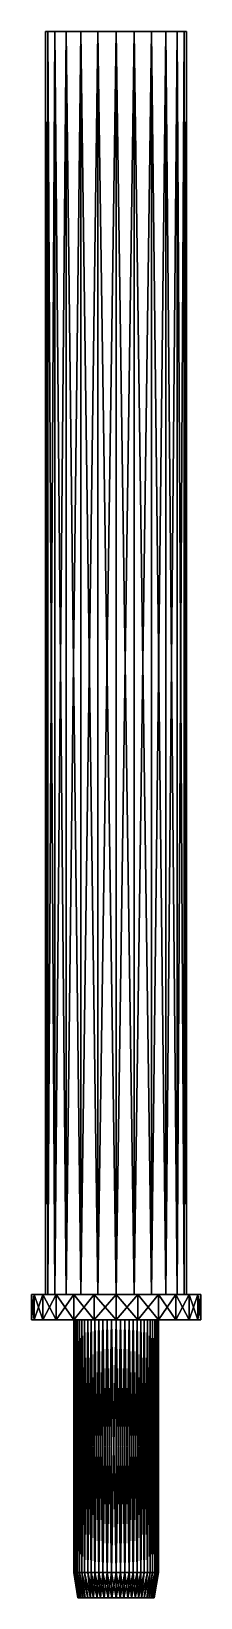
# Model space of a CAD drawing. Header units: millimetres. Extents: x -19 to -7, y -86 to 25.
import ezdxf

# ---------------------------------------------------------------- set-up
doc = ezdxf.new("R2010")
doc.units = ezdxf.units.MM
doc.layers.add('LAYER14', color=254, linetype='CONTINUOUS')
doc.layers.add('LAYER15', color=250, linetype='CONTINUOUS')

msp = doc.modelspace()

# ---------------------------------------------------------------- linework, layer by layer
at = {"layer": 'LAYER14'}
for points in [[(-18, -64.43, 1.37), (-18.17, 25.08, 0.08), (-18.17, -64.43, 0.08), (-18, -64.43, 1.37)], [(-18.17, 25.08, 0.08), (-18, -64.43, 1.37), (-18, 25.08, 1.37), (-18.17, 25.08, 0.08)], [(-18.17, -64.43, 0.08), (-18, 25.08, -1.22), (-18, -64.43, -1.22), (-18.17, -64.43, 0.08)], [(-18, 25.08, -1.22), (-18.17, -64.43, 0.08), (-18.17, 25.08, 0.08), (-18, 25.08, -1.22)], [(-18, 25.08, 1.37), (-18, 25.08, -1.22), (-18.17, 25.08, 0.08), (-18, 25.08, 1.37)], [(-17.5, -64.43, 2.58), (-18, 25.08, 1.37), (-18, -64.43, 1.37), (-17.5, -64.43, 2.58)], [(-18, 25.08, 1.37), (-17.5, -64.43, 2.58), (-17.5, 25.08, 2.58), (-18, 25.08, 1.37)], [(-18, -64.43, -1.22), (-17.5, 25.08, -2.42), (-17.5, -64.43, -2.42), (-18, -64.43, -1.22)], [(-17.5, 25.08, -2.42), (-18, -64.43, -1.22), (-18, 25.08, -1.22), (-17.5, 25.08, -2.42)], [(-18, 25.08, -1.22), (-18, 25.08, 1.37), (-17.5, 25.08, 2.58), (-18, 25.08, -1.22)], [(-18, 25.08, -1.22), (-17.5, 25.08, 2.58), (-17.5, 25.08, -2.42), (-18, 25.08, -1.22)], [(-16.71, -64.43, 3.61), (-17.5, 25.08, 2.58), (-17.5, -64.43, 2.58), (-16.71, -64.43, 3.61)], [(-17.5, 25.08, 2.58), (-16.71, -64.43, 3.61), (-16.71, 25.08, 3.61), (-17.5, 25.08, 2.58)], [(-17.5, -64.43, -2.42), (-16.71, 25.08, -3.46), (-16.71, -64.43, -3.46), (-17.5, -64.43, -2.42)], [(-16.71, 25.08, -3.46), (-17.5, -64.43, -2.42), (-17.5, 25.08, -2.42), (-16.71, 25.08, -3.46)], [(-17.5, 25.08, -2.42), (-17.5, 25.08, 2.58), (-16.71, 25.08, 3.61), (-17.5, 25.08, -2.42)], [(-17.5, 25.08, -2.42), (-16.71, 25.08, 3.61), (-16.71, 25.08, -3.46), (-17.5, 25.08, -2.42)], [(-16.71, -64.43, 3.61), (-15.67, 25.08, 4.41), (-16.71, 25.08, 3.61), (-16.71, -64.43, 3.61)], [(-15.67, 25.08, 4.41), (-16.71, -64.43, 3.61), (-15.67, -64.43, 4.41), (-15.67, 25.08, 4.41)], [(-15.67, -64.43, -4.25), (-16.71, 25.08, -3.46), (-15.67, 25.08, -4.25), (-15.67, -64.43, -4.25)], [(-16.71, 25.08, -3.46), (-15.67, -64.43, -4.25), (-16.71, -64.43, -3.46), (-16.71, 25.08, -3.46)], [(-16.71, 25.08, -3.46), (-16.71, 25.08, 3.61), (-15.67, 25.08, 4.41), (-16.71, 25.08, -3.46)], [(-16.71, 25.08, -3.46), (-15.67, 25.08, 4.41), (-15.67, 25.08, -4.25), (-16.71, 25.08, -3.46)], [(-15.67, -64.43, 4.41), (-14.47, 25.08, 4.91), (-15.67, 25.08, 4.41), (-15.67, -64.43, 4.41)], [(-14.47, 25.08, 4.91), (-15.67, -64.43, 4.41), (-14.47, -64.43, 4.91), (-14.47, 25.08, 4.91)], [(-14.47, -64.43, -4.75), (-15.67, 25.08, -4.25), (-14.47, 25.08, -4.75), (-14.47, -64.43, -4.75)], [(-15.67, 25.08, -4.25), (-14.47, -64.43, -4.75), (-15.67, -64.43, -4.25), (-15.67, 25.08, -4.25)], [(-15.67, 25.08, -4.25), (-15.67, 25.08, 4.41), (-14.47, 25.08, 4.91), (-15.67, 25.08, -4.25)], [(-15.67, 25.08, -4.25), (-14.47, 25.08, 4.91), (-14.47, 25.08, -4.75), (-15.67, 25.08, -4.25)], [(-13.17, -64.43, -4.92), (-14.47, 25.08, -4.75), (-13.17, 25.08, -4.92), (-13.17, -64.43, -4.92)], [(-14.47, 25.08, -4.75), (-13.17, -64.43, -4.92), (-14.47, -64.43, -4.75), (-14.47, 25.08, -4.75)], [(-14.47, -64.43, 4.91), (-13.17, 25.08, 5.08), (-14.47, 25.08, 4.91), (-14.47, -64.43, 4.91)], [(-13.17, 25.08, 5.08), (-14.47, -64.43, 4.91), (-13.17, -64.43, 5.08), (-13.17, 25.08, 5.08)], [(-14.47, 25.08, -4.75), (-14.47, 25.08, 4.91), (-13.17, 25.08, 5.08), (-14.47, 25.08, -4.75)], [(-14.47, 25.08, -4.75), (-13.17, 25.08, 5.08), (-13.17, 25.08, -4.92), (-14.47, 25.08, -4.75)], [(-11.88, -64.43, -4.75), (-13.17, 25.08, -4.92), (-11.88, 25.08, -4.75), (-11.88, -64.43, -4.75)], [(-13.17, 25.08, -4.92), (-11.88, -64.43, -4.75), (-13.17, -64.43, -4.92), (-13.17, 25.08, -4.92)], [(-13.17, -64.43, 5.08), (-11.88, 25.08, 4.91), (-13.17, 25.08, 5.08), (-13.17, -64.43, 5.08)], [(-11.88, 25.08, 4.91), (-13.17, -64.43, 5.08), (-11.88, -64.43, 4.91), (-11.88, 25.08, 4.91)], [(-13.17, 25.08, -4.92), (-13.17, 25.08, 5.08), (-11.88, 25.08, 4.91), (-13.17, 25.08, -4.92)], [(-13.17, 25.08, -4.92), (-11.88, 25.08, 4.91), (-11.88, 25.08, -4.75), (-13.17, 25.08, -4.92)], [(-10.67, -64.43, -4.25), (-11.88, 25.08, -4.75), (-10.67, 25.08, -4.25), (-10.67, -64.43, -4.25)], [(-11.88, 25.08, -4.75), (-10.67, -64.43, -4.25), (-11.88, -64.43, -4.75), (-11.88, 25.08, -4.75)], [(-11.88, -64.43, 4.91), (-10.67, 25.08, 4.41), (-11.88, 25.08, 4.91), (-11.88, -64.43, 4.91)], [(-10.67, 25.08, 4.41), (-11.88, -64.43, 4.91), (-10.67, -64.43, 4.41), (-10.67, 25.08, 4.41)], [(-11.88, 25.08, -4.75), (-11.88, 25.08, 4.91), (-10.67, 25.08, 4.41), (-11.88, 25.08, -4.75)], [(-11.88, 25.08, -4.75), (-10.67, 25.08, 4.41), (-10.67, 25.08, -4.25), (-11.88, 25.08, -4.75)], [(-9.64, -64.43, -3.46), (-10.67, 25.08, -4.25), (-9.64, 25.08, -3.46), (-9.64, -64.43, -3.46)], [(-10.67, 25.08, -4.25), (-9.64, -64.43, -3.46), (-10.67, -64.43, -4.25), (-10.67, 25.08, -4.25)], [(-10.67, -64.43, 4.41), (-9.64, 25.08, 3.61), (-10.67, 25.08, 4.41), (-10.67, -64.43, 4.41)], [(-9.64, 25.08, 3.61), (-10.67, -64.43, 4.41), (-9.64, -64.43, 3.61), (-9.64, 25.08, 3.61)], [(-10.67, 25.08, -4.25), (-10.67, 25.08, 4.41), (-9.64, 25.08, 3.61), (-10.67, 25.08, -4.25)], [(-10.67, 25.08, -4.25), (-9.64, 25.08, 3.61), (-9.64, 25.08, -3.46), (-10.67, 25.08, -4.25)], [(-8.84, 25.08, -2.42), (-9.64, -64.43, -3.46), (-9.64, 25.08, -3.46), (-8.84, 25.08, -2.42)], [(-9.64, -64.43, -3.46), (-8.84, 25.08, -2.42), (-8.84, -64.43, -2.42), (-9.64, -64.43, -3.46)], [(-9.64, 25.08, 3.61), (-8.84, -64.43, 2.58), (-8.84, 25.08, 2.58), (-9.64, 25.08, 3.61)], [(-8.84, -64.43, 2.58), (-9.64, 25.08, 3.61), (-9.64, -64.43, 3.61), (-8.84, -64.43, 2.58)], [(-9.64, 25.08, -3.46), (-9.64, 25.08, 3.61), (-8.84, 25.08, 2.58), (-9.64, 25.08, -3.46)], [(-9.64, 25.08, -3.46), (-8.84, 25.08, 2.58), (-8.84, 25.08, -2.42), (-9.64, 25.08, -3.46)], [(-8.34, 25.08, -1.22), (-8.84, -64.43, -2.42), (-8.84, 25.08, -2.42), (-8.34, 25.08, -1.22)], [(-8.84, -64.43, -2.42), (-8.34, 25.08, -1.22), (-8.34, -64.43, -1.22), (-8.84, -64.43, -2.42)], [(-8.84, 25.08, 2.58), (-8.34, -64.43, 1.37), (-8.34, 25.08, 1.37), (-8.84, 25.08, 2.58)], [(-8.34, -64.43, 1.37), (-8.84, 25.08, 2.58), (-8.84, -64.43, 2.58), (-8.34, -64.43, 1.37)], [(-8.84, 25.08, -2.42), (-8.84, 25.08, 2.58), (-8.34, 25.08, 1.37), (-8.84, 25.08, -2.42)], [(-8.84, 25.08, -2.42), (-8.34, 25.08, 1.37), (-8.34, 25.08, -1.22), (-8.84, 25.08, -2.42)], [(-8.17, 25.08, 0.08), (-8.34, -64.43, -1.22), (-8.34, 25.08, -1.22), (-8.17, 25.08, 0.08)], [(-8.34, -64.43, -1.22), (-8.17, 25.08, 0.08), (-8.17, -64.43, 0.08), (-8.34, -64.43, -1.22)], [(-8.34, 25.08, 1.37), (-8.17, -64.43, 0.08), (-8.17, 25.08, 0.08), (-8.34, 25.08, 1.37)], [(-8.17, -64.43, 0.08), (-8.34, 25.08, 1.37), (-8.34, -64.43, 1.37), (-8.17, -64.43, 0.08)], [(-8.34, 25.08, -1.22), (-8.34, 25.08, 1.37), (-8.17, 25.08, 0.08), (-8.34, 25.08, -1.22)], [(-18.97, -66.22, 1.63), (-19.17, -64.43, 0.08), (-19.17, -66.22, 0.08), (-18.97, -66.22, 1.63)], [(-19.17, -64.43, 0.08), (-18.97, -66.22, 1.63), (-18.97, -64.43, 1.63), (-19.17, -64.43, 0.08)], [(-19.17, -66.22, 0.08), (-18.97, -64.43, -1.48), (-18.97, -66.22, -1.48), (-19.17, -66.22, 0.08)], [(-18.97, -64.43, -1.48), (-19.17, -66.22, 0.08), (-19.17, -64.43, 0.08), (-18.97, -64.43, -1.48)], [(-18.97, -64.43, 1.63), (-18.97, -64.43, -1.48), (-19.17, -64.43, 0.08), (-18.97, -64.43, 1.63)], [(-18.37, -66.22, 3.08), (-18.97, -64.43, 1.63), (-18.97, -66.22, 1.63), (-18.37, -66.22, 3.08)], [(-18.97, -64.43, 1.63), (-18.37, -66.22, 3.08), (-18.37, -64.43, 3.08), (-18.97, -64.43, 1.63)], [(-18.97, -66.22, -1.48), (-18.37, -64.43, -2.92), (-18.37, -66.22, -2.92), (-18.97, -66.22, -1.48)], [(-18.37, -64.43, -2.92), (-18.97, -66.22, -1.48), (-18.97, -64.43, -1.48), (-18.37, -64.43, -2.92)], [(-18.97, -64.43, -1.48), (-18.97, -64.43, 1.63), (-18.37, -64.43, 3.08), (-18.97, -64.43, -1.48)], [(-18.97, -64.43, -1.48), (-18.37, -64.43, 3.08), (-18.37, -64.43, -2.92), (-18.97, -64.43, -1.48)], [(-17.42, -66.22, 4.32), (-18.37, -64.43, 3.08), (-18.37, -66.22, 3.08), (-17.42, -66.22, 4.32)], [(-18.37, -64.43, 3.08), (-17.42, -66.22, 4.32), (-17.42, -64.43, 4.32), (-18.37, -64.43, 3.08)], [(-18.37, -66.22, -2.92), (-17.42, -64.43, -4.17), (-17.42, -66.22, -4.17), (-18.37, -66.22, -2.92)], [(-17.42, -64.43, -4.17), (-18.37, -66.22, -2.92), (-18.37, -64.43, -2.92), (-17.42, -64.43, -4.17)], [(-18.37, -64.43, -2.92), (-18.37, -64.43, 3.08), (-18.17, -64.43, 0.08), (-18.37, -64.43, -2.92)], [(-18.17, -64.43, 0.08), (-18.37, -64.43, 3.08), (-18, -64.43, 1.37), (-18.17, -64.43, 0.08)], [(-18, -64.43, 1.37), (-18.37, -64.43, 3.08), (-17.42, -64.43, 4.32), (-18, -64.43, 1.37)], [(-18.37, -64.43, -2.92), (-18, -64.43, -1.22), (-17.42, -64.43, -4.17), (-18.37, -64.43, -2.92)], [(-18, -64.43, -1.22), (-18.37, -64.43, -2.92), (-18.17, -64.43, 0.08), (-18, -64.43, -1.22)], [(-18, -64.43, 1.37), (-18, -64.43, -1.22), (-18.17, -64.43, 0.08), (-18, -64.43, 1.37)], [(-18, -64.43, 1.37), (-17.42, -64.43, 4.32), (-17.5, -64.43, 2.58), (-18, -64.43, 1.37)], [(-17.42, -64.43, -4.17), (-18, -64.43, -1.22), (-17.5, -64.43, -2.42), (-17.42, -64.43, -4.17)], [(-18, -64.43, -1.22), (-18, -64.43, 1.37), (-17.5, -64.43, 2.58), (-18, -64.43, -1.22)], [(-18, -64.43, -1.22), (-17.5, -64.43, 2.58), (-17.5, -64.43, -2.42), (-18, -64.43, -1.22)], [(-17.5, -64.43, 2.58), (-17.42, -64.43, 4.32), (-16.71, -64.43, 3.61), (-17.5, -64.43, 2.58)], [(-17.42, -64.43, -4.17), (-17.5, -64.43, -2.42), (-16.71, -64.43, -3.46), (-17.42, -64.43, -4.17)], [(-17.5, -64.43, -2.42), (-17.5, -64.43, 2.58), (-16.71, -64.43, 3.61), (-17.5, -64.43, -2.42)], [(-17.5, -64.43, -2.42), (-16.71, -64.43, 3.61), (-16.71, -64.43, -3.46), (-17.5, -64.43, -2.42)], [(-17.42, -66.22, 4.32), (-16.17, -64.43, 5.27), (-17.42, -64.43, 4.32), (-17.42, -66.22, 4.32)], [(-16.17, -64.43, 5.27), (-17.42, -66.22, 4.32), (-16.17, -66.22, 5.27), (-16.17, -64.43, 5.27)], [(-16.17, -66.22, -5.12), (-17.42, -64.43, -4.17), (-16.17, -64.43, -5.12), (-16.17, -66.22, -5.12)], [(-17.42, -64.43, -4.17), (-16.17, -66.22, -5.12), (-17.42, -66.22, -4.17), (-17.42, -64.43, -4.17)], [(-16.71, -64.43, 3.61), (-17.42, -64.43, 4.32), (-16.17, -64.43, 5.27), (-16.71, -64.43, 3.61)], [(-17.42, -64.43, -4.17), (-16.71, -64.43, -3.46), (-16.17, -64.43, -5.12), (-17.42, -64.43, -4.17)], [(-16.71, -64.43, 3.61), (-16.17, -64.43, 5.27), (-15.67, -64.43, 4.41), (-16.71, -64.43, 3.61)], [(-16.17, -64.43, -5.12), (-16.71, -64.43, -3.46), (-15.67, -64.43, -4.25), (-16.17, -64.43, -5.12)], [(-16.71, -64.43, -3.46), (-16.71, -64.43, 3.61), (-15.67, -64.43, 4.41), (-16.71, -64.43, -3.46)], [(-16.71, -64.43, -3.46), (-15.67, -64.43, 4.41), (-15.67, -64.43, -4.25), (-16.71, -64.43, -3.46)], [(-16.17, -66.22, 5.27), (-14.73, -64.43, 5.87), (-16.17, -64.43, 5.27), (-16.17, -66.22, 5.27)], [(-14.73, -64.43, 5.87), (-16.17, -66.22, 5.27), (-14.73, -66.22, 5.87), (-14.73, -64.43, 5.87)], [(-14.73, -66.22, -5.72), (-16.17, -64.43, -5.12), (-14.73, -64.43, -5.72), (-14.73, -66.22, -5.72)], [(-16.17, -64.43, -5.12), (-14.73, -66.22, -5.72), (-16.17, -66.22, -5.12), (-16.17, -64.43, -5.12)], [(-15.67, -64.43, 4.41), (-16.17, -64.43, 5.27), (-14.73, -64.43, 5.87), (-15.67, -64.43, 4.41)], [(-16.17, -64.43, -5.12), (-15.67, -64.43, -4.25), (-14.73, -64.43, -5.72), (-16.17, -64.43, -5.12)], [(-15.67, -64.43, 4.41), (-14.73, -64.43, 5.87), (-14.47, -64.43, 4.91), (-15.67, -64.43, 4.41)], [(-14.73, -64.43, -5.72), (-15.67, -64.43, -4.25), (-14.47, -64.43, -4.75), (-14.73, -64.43, -5.72)], [(-15.67, -64.43, -4.25), (-15.67, -64.43, 4.41), (-14.47, -64.43, 4.91), (-15.67, -64.43, -4.25)], [(-15.67, -64.43, -4.25), (-14.47, -64.43, 4.91), (-14.47, -64.43, -4.75), (-15.67, -64.43, -4.25)], [(-14.73, -66.22, 5.87), (-13.17, -64.43, 6.08), (-14.73, -64.43, 5.87), (-14.73, -66.22, 5.87)], [(-13.17, -64.43, 6.08), (-14.73, -66.22, 5.87), (-13.17, -66.22, 6.08), (-13.17, -64.43, 6.08)], [(-13.17, -66.22, -5.92), (-14.73, -64.43, -5.72), (-13.17, -64.43, -5.92), (-13.17, -66.22, -5.92)], [(-14.73, -64.43, -5.72), (-13.17, -66.22, -5.92), (-14.73, -66.22, -5.72), (-14.73, -64.43, -5.72)], [(-14.47, -64.43, 4.91), (-14.73, -64.43, 5.87), (-13.17, -64.43, 6.08), (-14.47, -64.43, 4.91)], [(-14.73, -64.43, -5.72), (-14.47, -64.43, -4.75), (-13.17, -64.43, -5.92), (-14.73, -64.43, -5.72)], [(-14.47, -64.43, 4.91), (-13.17, -64.43, 6.08), (-13.17, -64.43, 5.08), (-14.47, -64.43, 4.91)], [(-13.17, -64.43, -5.92), (-14.47, -64.43, -4.75), (-13.17, -64.43, -4.92), (-13.17, -64.43, -5.92)], [(-14.47, -64.43, -4.75), (-14.47, -64.43, 4.91), (-13.17, -64.43, 5.08), (-14.47, -64.43, -4.75)], [(-14.47, -64.43, -4.75), (-13.17, -64.43, 5.08), (-13.17, -64.43, -4.92), (-14.47, -64.43, -4.75)], [(-13.17, -66.22, 6.08), (-11.62, -64.43, 5.87), (-13.17, -64.43, 6.08), (-13.17, -66.22, 6.08)], [(-11.62, -64.43, 5.87), (-13.17, -66.22, 6.08), (-11.62, -66.22, 5.87), (-11.62, -64.43, 5.87)], [(-11.62, -66.22, -5.72), (-13.17, -64.43, -5.92), (-11.62, -64.43, -5.72), (-11.62, -66.22, -5.72)], [(-13.17, -64.43, -5.92), (-11.62, -66.22, -5.72), (-13.17, -66.22, -5.92), (-13.17, -64.43, -5.92)], [(-13.17, -64.43, 5.08), (-13.17, -64.43, 6.08), (-11.62, -64.43, 5.87), (-13.17, -64.43, 5.08)], [(-13.17, -64.43, 5.08), (-11.62, -64.43, 5.87), (-11.88, -64.43, 4.91), (-13.17, -64.43, 5.08)], [(-13.17, -64.43, -5.92), (-13.17, -64.43, -4.92), (-11.88, -64.43, -4.75), (-13.17, -64.43, -5.92)], [(-13.17, -64.43, -5.92), (-11.88, -64.43, -4.75), (-11.62, -64.43, -5.72), (-13.17, -64.43, -5.92)], [(-13.17, -64.43, -4.92), (-13.17, -64.43, 5.08), (-11.88, -64.43, 4.91), (-13.17, -64.43, -4.92)], [(-13.17, -64.43, -4.92), (-11.88, -64.43, 4.91), (-11.88, -64.43, -4.75), (-13.17, -64.43, -4.92)], [(-11.88, -64.43, 4.91), (-11.62, -64.43, 5.87), (-10.67, -64.43, 4.41), (-11.88, -64.43, 4.91)], [(-11.62, -64.43, -5.72), (-11.88, -64.43, -4.75), (-10.67, -64.43, -4.25), (-11.62, -64.43, -5.72)], [(-11.88, -64.43, -4.75), (-11.88, -64.43, 4.91), (-10.67, -64.43, 4.41), (-11.88, -64.43, -4.75)], [(-11.88, -64.43, -4.75), (-10.67, -64.43, 4.41), (-10.67, -64.43, -4.25), (-11.88, -64.43, -4.75)], [(-10.17, -66.22, -5.12), (-11.62, -64.43, -5.72), (-10.17, -64.43, -5.12), (-10.17, -66.22, -5.12)], [(-11.62, -64.43, -5.72), (-10.17, -66.22, -5.12), (-11.62, -66.22, -5.72), (-11.62, -64.43, -5.72)], [(-11.62, -66.22, 5.87), (-10.17, -64.43, 5.27), (-11.62, -64.43, 5.87), (-11.62, -66.22, 5.87)], [(-10.17, -64.43, 5.27), (-11.62, -66.22, 5.87), (-10.17, -66.22, 5.27), (-10.17, -64.43, 5.27)], [(-10.67, -64.43, 4.41), (-11.62, -64.43, 5.87), (-10.17, -64.43, 5.27), (-10.67, -64.43, 4.41)], [(-11.62, -64.43, -5.72), (-10.67, -64.43, -4.25), (-10.17, -64.43, -5.12), (-11.62, -64.43, -5.72)], [(-10.67, -64.43, 4.41), (-10.17, -64.43, 5.27), (-9.64, -64.43, 3.61), (-10.67, -64.43, 4.41)], [(-10.17, -64.43, -5.12), (-10.67, -64.43, -4.25), (-9.64, -64.43, -3.46), (-10.17, -64.43, -5.12)], [(-10.67, -64.43, -4.25), (-10.67, -64.43, 4.41), (-9.64, -64.43, 3.61), (-10.67, -64.43, -4.25)], [(-10.67, -64.43, -4.25), (-9.64, -64.43, 3.61), (-9.64, -64.43, -3.46), (-10.67, -64.43, -4.25)], [(-8.93, -66.22, -4.17), (-10.17, -64.43, -5.12), (-8.93, -64.43, -4.17), (-8.93, -66.22, -4.17)], [(-10.17, -64.43, -5.12), (-8.93, -66.22, -4.17), (-10.17, -66.22, -5.12), (-10.17, -64.43, -5.12)], [(-10.17, -66.22, 5.27), (-8.93, -64.43, 4.32), (-10.17, -64.43, 5.27), (-10.17, -66.22, 5.27)], [(-8.93, -64.43, 4.32), (-10.17, -66.22, 5.27), (-8.93, -66.22, 4.32), (-8.93, -64.43, 4.32)], [(-9.64, -64.43, 3.61), (-10.17, -64.43, 5.27), (-8.93, -64.43, 4.32), (-9.64, -64.43, 3.61)], [(-10.17, -64.43, -5.12), (-9.64, -64.43, -3.46), (-8.93, -64.43, -4.17), (-10.17, -64.43, -5.12)], [(-9.64, -64.43, 3.61), (-8.93, -64.43, 4.32), (-8.84, -64.43, 2.58), (-9.64, -64.43, 3.61)], [(-8.93, -64.43, -4.17), (-9.64, -64.43, -3.46), (-8.84, -64.43, -2.42), (-8.93, -64.43, -4.17)], [(-9.64, -64.43, -3.46), (-9.64, -64.43, 3.61), (-8.84, -64.43, 2.58), (-9.64, -64.43, -3.46)], [(-9.64, -64.43, -3.46), (-8.84, -64.43, 2.58), (-8.84, -64.43, -2.42), (-9.64, -64.43, -3.46)], [(-7.98, -64.43, -2.92), (-8.93, -66.22, -4.17), (-8.93, -64.43, -4.17), (-7.98, -64.43, -2.92)], [(-8.93, -66.22, -4.17), (-7.98, -64.43, -2.92), (-7.98, -66.22, -2.92), (-8.93, -66.22, -4.17)], [(-8.93, -64.43, 4.32), (-7.98, -66.22, 3.08), (-7.98, -64.43, 3.08), (-8.93, -64.43, 4.32)], [(-7.98, -66.22, 3.08), (-8.93, -64.43, 4.32), (-8.93, -66.22, 4.32), (-7.98, -66.22, 3.08)], [(-8.84, -64.43, 2.58), (-8.93, -64.43, 4.32), (-7.98, -64.43, 3.08), (-8.84, -64.43, 2.58)], [(-8.93, -64.43, -4.17), (-8.84, -64.43, -2.42), (-7.98, -64.43, -2.92), (-8.93, -64.43, -4.17)], [(-8.84, -64.43, 2.58), (-7.98, -64.43, 3.08), (-8.34, -64.43, 1.37), (-8.84, -64.43, 2.58)], [(-7.98, -64.43, -2.92), (-8.84, -64.43, -2.42), (-8.34, -64.43, -1.22), (-7.98, -64.43, -2.92)], [(-8.84, -64.43, -2.42), (-8.84, -64.43, 2.58), (-8.34, -64.43, 1.37), (-8.84, -64.43, -2.42)], [(-8.84, -64.43, -2.42), (-8.34, -64.43, 1.37), (-8.34, -64.43, -1.22), (-8.84, -64.43, -2.42)], [(-8.34, -64.43, 1.37), (-7.98, -64.43, 3.08), (-8.17, -64.43, 0.08), (-8.34, -64.43, 1.37)], [(-7.98, -64.43, -2.92), (-8.34, -64.43, -1.22), (-8.17, -64.43, 0.08), (-7.98, -64.43, -2.92)], [(-8.34, -64.43, -1.22), (-8.34, -64.43, 1.37), (-8.17, -64.43, 0.08), (-8.34, -64.43, -1.22)], [(-7.98, -64.43, -2.92), (-8.17, -64.43, 0.08), (-7.98, -64.43, 3.08), (-7.98, -64.43, -2.92)], [(-7.38, -64.43, -1.48), (-7.98, -66.22, -2.92), (-7.98, -64.43, -2.92), (-7.38, -64.43, -1.48)], [(-7.98, -66.22, -2.92), (-7.38, -64.43, -1.48), (-7.38, -66.22, -1.48), (-7.98, -66.22, -2.92)], [(-7.98, -64.43, 3.08), (-7.38, -66.22, 1.63), (-7.38, -64.43, 1.63), (-7.98, -64.43, 3.08)], [(-7.38, -66.22, 1.63), (-7.98, -64.43, 3.08), (-7.98, -66.22, 3.08), (-7.38, -66.22, 1.63)], [(-7.98, -64.43, -2.92), (-7.98, -64.43, 3.08), (-7.38, -64.43, 1.63), (-7.98, -64.43, -2.92)], [(-7.98, -64.43, -2.92), (-7.38, -64.43, 1.63), (-7.38, -64.43, -1.48), (-7.98, -64.43, -2.92)], [(-7.17, -64.43, 0.08), (-7.38, -66.22, -1.48), (-7.38, -64.43, -1.48), (-7.17, -64.43, 0.08)], [(-7.38, -66.22, -1.48), (-7.17, -64.43, 0.08), (-7.17, -66.22, 0.08), (-7.38, -66.22, -1.48)], [(-7.38, -64.43, 1.63), (-7.17, -66.22, 0.08), (-7.17, -64.43, 0.08), (-7.38, -64.43, 1.63)], [(-7.17, -66.22, 0.08), (-7.38, -64.43, 1.63), (-7.38, -66.22, 1.63), (-7.17, -66.22, 0.08)], [(-7.38, -64.43, -1.48), (-7.38, -64.43, 1.63), (-7.17, -64.43, 0.08), (-7.38, -64.43, -1.48)], [(-18.97, -66.22, -1.48), (-18.97, -66.22, 1.63), (-19.17, -66.22, 0.08), (-18.97, -66.22, -1.48)], [(-18.97, -66.22, 1.63), (-18.97, -66.22, -1.48), (-18.37, -66.22, -2.92), (-18.97, -66.22, 1.63)], [(-18.97, -66.22, 1.63), (-18.37, -66.22, -2.92), (-18.37, -66.22, 3.08), (-18.97, -66.22, 1.63)], [(-18.37, -66.22, 3.08), (-18.37, -66.22, -2.92), (-17.42, -66.22, -4.17), (-18.37, -66.22, 3.08)], [(-18.37, -66.22, 3.08), (-17.42, -66.22, -4.17), (-17.42, -66.22, 4.32), (-18.37, -66.22, 3.08)], [(-17.42, -66.22, 4.32), (-17.42, -66.22, -4.17), (-16.17, -66.22, -5.12), (-17.42, -66.22, 4.32)], [(-17.42, -66.22, 4.32), (-16.17, -66.22, -5.12), (-16.17, -66.22, 5.27), (-17.42, -66.22, 4.32)], [(-16.17, -66.22, -5.12), (-16.16, -66.22, -0.24), (-16.17, -66.22, 0.08), (-16.17, -66.22, -5.12)], [(-16.16, -66.22, -0.24), (-16.17, -66.22, -5.12), (-16.11, -66.22, -0.55), (-16.16, -66.22, -0.24)], [(-16.11, -66.22, -0.55), (-16.17, -66.22, -5.12), (-14.73, -66.22, -5.72), (-16.11, -66.22, -0.55)], [(-16.17, -66.22, 5.27), (-16.17, -66.22, -5.12), (-16.17, -66.22, 0.08), (-16.17, -66.22, 5.27)], [(-16.17, -66.22, 5.27), (-16.17, -66.22, 0.08), (-16.16, -66.22, 0.39), (-16.17, -66.22, 5.27)], [(-16.17, -66.22, 5.27), (-16.16, -66.22, 0.39), (-16.11, -66.22, 0.7), (-16.17, -66.22, 5.27)], [(-16.17, -66.22, 5.27), (-16.11, -66.22, 0.7), (-14.73, -66.22, 5.87), (-16.17, -66.22, 5.27)], [(-16.17, -84.13, 0.08), (-16.16, -66.22, -0.24), (-16.16, -84.13, -0.24), (-16.17, -84.13, 0.08)], [(-16.16, -66.22, -0.24), (-16.17, -84.13, 0.08), (-16.17, -66.22, 0.08), (-16.16, -66.22, -0.24)], [(-16.16, -84.13, 0.39), (-16.17, -66.22, 0.08), (-16.17, -84.13, 0.08), (-16.16, -84.13, 0.39)], [(-16.17, -66.22, 0.08), (-16.16, -84.13, 0.39), (-16.16, -66.22, 0.39), (-16.17, -66.22, 0.08)], [(-16.16, -84.13, -0.24), (-16.11, -66.22, -0.55), (-16.11, -84.13, -0.55), (-16.16, -84.13, -0.24)], [(-16.11, -66.22, -0.55), (-16.16, -84.13, -0.24), (-16.16, -66.22, -0.24), (-16.11, -66.22, -0.55)], [(-16.11, -84.13, 0.7), (-16.16, -66.22, 0.39), (-16.16, -84.13, 0.39), (-16.11, -84.13, 0.7)], [(-16.16, -66.22, 0.39), (-16.11, -84.13, 0.7), (-16.11, -66.22, 0.7), (-16.16, -66.22, 0.39)], [(-16.11, -66.22, -0.55), (-14.73, -66.22, -5.72), (-16.03, -66.22, -0.85), (-16.11, -66.22, -0.55)], [(-14.73, -66.22, 5.87), (-16.11, -66.22, 0.7), (-16.03, -66.22, 1), (-14.73, -66.22, 5.87)], [(-16.11, -84.13, -0.55), (-16.03, -66.22, -0.85), (-16.03, -84.13, -0.85), (-16.11, -84.13, -0.55)], [(-16.03, -66.22, -0.85), (-16.11, -84.13, -0.55), (-16.11, -66.22, -0.55), (-16.03, -66.22, -0.85)], [(-16.03, -84.13, 1), (-16.11, -66.22, 0.7), (-16.11, -84.13, 0.7), (-16.03, -84.13, 1)], [(-16.11, -66.22, 0.7), (-16.03, -84.13, 1), (-16.03, -66.22, 1), (-16.11, -66.22, 0.7)], [(-16.03, -66.22, -0.85), (-14.73, -66.22, -5.72), (-15.91, -66.22, -1.14), (-16.03, -66.22, -0.85)], [(-14.73, -66.22, 5.87), (-16.03, -66.22, 1), (-15.91, -66.22, 1.3), (-14.73, -66.22, 5.87)], [(-16.03, -84.13, -0.85), (-15.91, -66.22, -1.14), (-15.91, -84.13, -1.14), (-16.03, -84.13, -0.85)], [(-15.91, -66.22, -1.14), (-16.03, -84.13, -0.85), (-16.03, -66.22, -0.85), (-15.91, -66.22, -1.14)], [(-15.91, -84.13, 1.3), (-16.03, -66.22, 1), (-16.03, -84.13, 1), (-15.91, -84.13, 1.3)], [(-16.03, -66.22, 1), (-15.91, -84.13, 1.3), (-15.91, -66.22, 1.3), (-16.03, -66.22, 1)], [(-15.91, -66.22, -1.14), (-14.73, -66.22, -5.72), (-15.77, -66.22, -1.42), (-15.91, -66.22, -1.14)], [(-14.73, -66.22, 5.87), (-15.91, -66.22, 1.3), (-15.77, -66.22, 1.58), (-14.73, -66.22, 5.87)], [(-15.91, -84.13, -1.14), (-15.77, -66.22, -1.42), (-15.77, -84.13, -1.42), (-15.91, -84.13, -1.14)], [(-15.77, -66.22, -1.42), (-15.91, -84.13, -1.14), (-15.91, -66.22, -1.14), (-15.77, -66.22, -1.42)], [(-15.77, -84.13, 1.58), (-15.91, -66.22, 1.3), (-15.91, -84.13, 1.3), (-15.77, -84.13, 1.58)], [(-15.91, -66.22, 1.3), (-15.77, -84.13, 1.58), (-15.77, -66.22, 1.58), (-15.91, -66.22, 1.3)], [(-15.77, -66.22, -1.42), (-14.73, -66.22, -5.72), (-15.6, -66.22, -1.69), (-15.77, -66.22, -1.42)], [(-14.73, -66.22, 5.87), (-15.77, -66.22, 1.58), (-15.6, -66.22, 1.84), (-14.73, -66.22, 5.87)], [(-15.77, -84.13, -1.42), (-15.6, -66.22, -1.69), (-15.6, -84.13, -1.69), (-15.77, -84.13, -1.42)], [(-15.6, -66.22, -1.69), (-15.77, -84.13, -1.42), (-15.77, -66.22, -1.42), (-15.6, -66.22, -1.69)], [(-15.6, -84.13, 1.84), (-15.77, -66.22, 1.58), (-15.77, -84.13, 1.58), (-15.6, -84.13, 1.84)], [(-15.77, -66.22, 1.58), (-15.6, -84.13, 1.84), (-15.6, -66.22, 1.84), (-15.77, -66.22, 1.58)], [(-15.6, -66.22, -1.69), (-14.73, -66.22, -5.72), (-15.4, -66.22, -1.93), (-15.6, -66.22, -1.69)], [(-14.73, -66.22, 5.87), (-15.6, -66.22, 1.84), (-15.4, -66.22, 2.08), (-14.73, -66.22, 5.87)], [(-15.6, -84.13, -1.69), (-15.4, -66.22, -1.93), (-15.4, -84.13, -1.93), (-15.6, -84.13, -1.69)], [(-15.4, -66.22, -1.93), (-15.6, -84.13, -1.69), (-15.6, -66.22, -1.69), (-15.4, -66.22, -1.93)], [(-15.4, -84.13, 2.08), (-15.6, -66.22, 1.84), (-15.6, -84.13, 1.84), (-15.4, -84.13, 2.08)], [(-15.6, -66.22, 1.84), (-15.4, -84.13, 2.08), (-15.4, -66.22, 2.08), (-15.6, -66.22, 1.84)], [(-15.4, -66.22, -1.93), (-14.73, -66.22, -5.72), (-15.18, -66.22, -2.15), (-15.4, -66.22, -1.93)], [(-14.73, -66.22, 5.87), (-15.4, -66.22, 2.08), (-15.18, -66.22, 2.31), (-14.73, -66.22, 5.87)], [(-15.4, -84.13, -1.93), (-15.18, -66.22, -2.15), (-15.18, -84.13, -2.15), (-15.4, -84.13, -1.93)], [(-15.18, -66.22, -2.15), (-15.4, -84.13, -1.93), (-15.4, -66.22, -1.93), (-15.18, -66.22, -2.15)], [(-15.18, -84.13, 2.31), (-15.4, -66.22, 2.08), (-15.4, -84.13, 2.08), (-15.18, -84.13, 2.31)], [(-15.4, -66.22, 2.08), (-15.18, -84.13, 2.31), (-15.18, -66.22, 2.31), (-15.4, -66.22, 2.08)], [(-15.18, -66.22, -2.15), (-14.73, -66.22, -5.72), (-14.94, -66.22, -2.35), (-15.18, -66.22, -2.15)], [(-14.73, -66.22, 5.87), (-15.18, -66.22, 2.31), (-14.94, -66.22, 2.5), (-14.73, -66.22, 5.87)], [(-14.94, -84.13, -2.35), (-15.18, -66.22, -2.15), (-14.94, -66.22, -2.35), (-14.94, -84.13, -2.35)], [(-15.18, -66.22, -2.15), (-14.94, -84.13, -2.35), (-15.18, -84.13, -2.15), (-15.18, -66.22, -2.15)], [(-15.18, -84.13, 2.31), (-14.94, -66.22, 2.5), (-15.18, -66.22, 2.31), (-15.18, -84.13, 2.31)], [(-14.94, -66.22, 2.5), (-15.18, -84.13, 2.31), (-14.94, -84.13, 2.5), (-14.94, -66.22, 2.5)], [(-14.94, -66.22, -2.35), (-14.73, -66.22, -5.72), (-14.67, -66.22, -2.52), (-14.94, -66.22, -2.35)], [(-14.73, -66.22, 5.87), (-14.94, -66.22, 2.5), (-14.67, -66.22, 2.68), (-14.73, -66.22, 5.87)], [(-14.67, -84.13, -2.52), (-14.94, -66.22, -2.35), (-14.67, -66.22, -2.52), (-14.67, -84.13, -2.52)], [(-14.94, -66.22, -2.35), (-14.67, -84.13, -2.52), (-14.94, -84.13, -2.35), (-14.94, -66.22, -2.35)], [(-14.94, -84.13, 2.5), (-14.67, -66.22, 2.68), (-14.94, -66.22, 2.5), (-14.94, -84.13, 2.5)], [(-14.67, -66.22, 2.68), (-14.94, -84.13, 2.5), (-14.67, -84.13, 2.68), (-14.67, -66.22, 2.68)], [(-14.67, -66.22, -2.52), (-14.73, -66.22, -5.72), (-13.17, -66.22, -5.92), (-14.67, -66.22, -2.52)], [(-14.73, -66.22, 5.87), (-14.67, -66.22, 2.68), (-13.17, -66.22, 6.08), (-14.73, -66.22, 5.87)], [(-14.67, -66.22, -2.52), (-13.17, -66.22, -5.92), (-14.39, -66.22, -2.66), (-14.67, -66.22, -2.52)], [(-13.17, -66.22, 6.08), (-14.67, -66.22, 2.68), (-14.39, -66.22, 2.82), (-13.17, -66.22, 6.08)], [(-14.39, -84.13, -2.66), (-14.67, -66.22, -2.52), (-14.39, -66.22, -2.66), (-14.39, -84.13, -2.66)], [(-14.67, -66.22, -2.52), (-14.39, -84.13, -2.66), (-14.67, -84.13, -2.52), (-14.67, -66.22, -2.52)], [(-14.67, -84.13, 2.68), (-14.39, -66.22, 2.82), (-14.67, -66.22, 2.68), (-14.67, -84.13, 2.68)], [(-14.39, -66.22, 2.82), (-14.67, -84.13, 2.68), (-14.39, -84.13, 2.82), (-14.39, -66.22, 2.82)], [(-14.39, -66.22, -2.66), (-13.17, -66.22, -5.92), (-14.1, -66.22, -2.78), (-14.39, -66.22, -2.66)], [(-13.17, -66.22, 6.08), (-14.39, -66.22, 2.82), (-14.1, -66.22, 2.93), (-13.17, -66.22, 6.08)], [(-14.1, -84.13, -2.78), (-14.39, -66.22, -2.66), (-14.1, -66.22, -2.78), (-14.1, -84.13, -2.78)], [(-14.39, -66.22, -2.66), (-14.1, -84.13, -2.78), (-14.39, -84.13, -2.66), (-14.39, -66.22, -2.66)], [(-14.39, -84.13, 2.82), (-14.1, -66.22, 2.93), (-14.39, -66.22, 2.82), (-14.39, -84.13, 2.82)], [(-14.1, -66.22, 2.93), (-14.39, -84.13, 2.82), (-14.1, -84.13, 2.93), (-14.1, -66.22, 2.93)], [(-14.1, -66.22, -2.78), (-13.17, -66.22, -5.92), (-13.8, -66.22, -2.86), (-14.1, -66.22, -2.78)], [(-13.17, -66.22, 6.08), (-14.1, -66.22, 2.93), (-13.8, -66.22, 3.01), (-13.17, -66.22, 6.08)], [(-13.8, -84.13, -2.86), (-14.1, -66.22, -2.78), (-13.8, -66.22, -2.86), (-13.8, -84.13, -2.86)], [(-14.1, -66.22, -2.78), (-13.8, -84.13, -2.86), (-14.1, -84.13, -2.78), (-14.1, -66.22, -2.78)], [(-14.1, -84.13, 2.93), (-13.8, -66.22, 3.01), (-14.1, -66.22, 2.93), (-14.1, -84.13, 2.93)], [(-13.8, -66.22, 3.01), (-14.1, -84.13, 2.93), (-13.8, -84.13, 3.01), (-13.8, -66.22, 3.01)], [(-13.8, -66.22, -2.86), (-13.17, -66.22, -5.92), (-13.49, -66.22, -2.91), (-13.8, -66.22, -2.86)], [(-13.17, -66.22, 6.08), (-13.8, -66.22, 3.01), (-13.49, -66.22, 3.06), (-13.17, -66.22, 6.08)], [(-13.49, -84.13, -2.91), (-13.8, -66.22, -2.86), (-13.49, -66.22, -2.91), (-13.49, -84.13, -2.91)], [(-13.8, -66.22, -2.86), (-13.49, -84.13, -2.91), (-13.8, -84.13, -2.86), (-13.8, -66.22, -2.86)], [(-13.8, -84.13, 3.01), (-13.49, -66.22, 3.06), (-13.8, -66.22, 3.01), (-13.8, -84.13, 3.01)], [(-13.49, -66.22, 3.06), (-13.8, -84.13, 3.01), (-13.49, -84.13, 3.06), (-13.49, -66.22, 3.06)], [(-13.49, -66.22, -2.91), (-13.17, -66.22, -5.92), (-13.17, -66.22, -2.92), (-13.49, -66.22, -2.91)], [(-13.17, -66.22, 6.08), (-13.49, -66.22, 3.06), (-13.17, -66.22, 3.08), (-13.17, -66.22, 6.08)], [(-13.17, -84.13, -2.92), (-13.49, -66.22, -2.91), (-13.17, -66.22, -2.92), (-13.17, -84.13, -2.92)], [(-13.49, -66.22, -2.91), (-13.17, -84.13, -2.92), (-13.49, -84.13, -2.91), (-13.49, -66.22, -2.91)], [(-13.49, -84.13, 3.06), (-13.17, -66.22, 3.08), (-13.49, -66.22, 3.06), (-13.49, -84.13, 3.06)], [(-13.17, -66.22, 3.08), (-13.49, -84.13, 3.06), (-13.17, -84.13, 3.08), (-13.17, -66.22, 3.08)], [(-13.17, -66.22, -2.92), (-13.17, -66.22, -5.92), (-11.62, -66.22, -5.72), (-13.17, -66.22, -2.92)], [(-13.17, -66.22, -2.92), (-11.62, -66.22, -5.72), (-12.86, -66.22, -2.91), (-13.17, -66.22, -2.92)], [(-13.17, -66.22, 6.08), (-13.17, -66.22, 3.08), (-12.86, -66.22, 3.06), (-13.17, -66.22, 6.08)], [(-13.17, -66.22, 6.08), (-12.86, -66.22, 3.06), (-11.62, -66.22, 5.87), (-13.17, -66.22, 6.08)], [(-12.86, -84.13, -2.91), (-13.17, -66.22, -2.92), (-12.86, -66.22, -2.91), (-12.86, -84.13, -2.91)], [(-13.17, -66.22, -2.92), (-12.86, -84.13, -2.91), (-13.17, -84.13, -2.92), (-13.17, -66.22, -2.92)], [(-13.17, -84.13, 3.08), (-12.86, -66.22, 3.06), (-13.17, -66.22, 3.08), (-13.17, -84.13, 3.08)], [(-12.86, -66.22, 3.06), (-13.17, -84.13, 3.08), (-12.86, -84.13, 3.06), (-12.86, -66.22, 3.06)], [(-12.86, -66.22, -2.91), (-11.62, -66.22, -5.72), (-12.55, -66.22, -2.86), (-12.86, -66.22, -2.91)], [(-11.62, -66.22, 5.87), (-12.86, -66.22, 3.06), (-12.55, -66.22, 3.01), (-11.62, -66.22, 5.87)], [(-12.55, -84.13, -2.86), (-12.86, -66.22, -2.91), (-12.55, -66.22, -2.86), (-12.55, -84.13, -2.86)], [(-12.86, -66.22, -2.91), (-12.55, -84.13, -2.86), (-12.86, -84.13, -2.91), (-12.86, -66.22, -2.91)], [(-12.86, -84.13, 3.06), (-12.55, -66.22, 3.01), (-12.86, -66.22, 3.06), (-12.86, -84.13, 3.06)], [(-12.55, -66.22, 3.01), (-12.86, -84.13, 3.06), (-12.55, -84.13, 3.01), (-12.55, -66.22, 3.01)], [(-12.55, -66.22, -2.86), (-11.62, -66.22, -5.72), (-12.25, -66.22, -2.78), (-12.55, -66.22, -2.86)], [(-11.62, -66.22, 5.87), (-12.55, -66.22, 3.01), (-12.25, -66.22, 2.93), (-11.62, -66.22, 5.87)], [(-12.25, -84.13, -2.78), (-12.55, -66.22, -2.86), (-12.25, -66.22, -2.78), (-12.25, -84.13, -2.78)], [(-12.55, -66.22, -2.86), (-12.25, -84.13, -2.78), (-12.55, -84.13, -2.86), (-12.55, -66.22, -2.86)], [(-12.55, -84.13, 3.01), (-12.25, -66.22, 2.93), (-12.55, -66.22, 3.01), (-12.55, -84.13, 3.01)], [(-12.25, -66.22, 2.93), (-12.55, -84.13, 3.01), (-12.25, -84.13, 2.93), (-12.25, -66.22, 2.93)], [(-12.25, -66.22, -2.78), (-11.62, -66.22, -5.72), (-11.95, -66.22, -2.66), (-12.25, -66.22, -2.78)], [(-11.62, -66.22, 5.87), (-12.25, -66.22, 2.93), (-11.95, -66.22, 2.82), (-11.62, -66.22, 5.87)], [(-11.95, -84.13, -2.66), (-12.25, -66.22, -2.78), (-11.95, -66.22, -2.66), (-11.95, -84.13, -2.66)], [(-12.25, -66.22, -2.78), (-11.95, -84.13, -2.66), (-12.25, -84.13, -2.78), (-12.25, -66.22, -2.78)], [(-12.25, -84.13, 2.93), (-11.95, -66.22, 2.82), (-12.25, -66.22, 2.93), (-12.25, -84.13, 2.93)], [(-11.95, -66.22, 2.82), (-12.25, -84.13, 2.93), (-11.95, -84.13, 2.82), (-11.95, -66.22, 2.82)], [(-11.95, -66.22, -2.66), (-11.62, -66.22, -5.72), (-11.67, -66.22, -2.52), (-11.95, -66.22, -2.66)], [(-11.62, -66.22, 5.87), (-11.95, -66.22, 2.82), (-11.67, -66.22, 2.68), (-11.62, -66.22, 5.87)], [(-11.67, -84.13, -2.52), (-11.95, -66.22, -2.66), (-11.67, -66.22, -2.52), (-11.67, -84.13, -2.52)], [(-11.95, -66.22, -2.66), (-11.67, -84.13, -2.52), (-11.95, -84.13, -2.66), (-11.95, -66.22, -2.66)], [(-11.95, -84.13, 2.82), (-11.67, -66.22, 2.68), (-11.95, -66.22, 2.82), (-11.95, -84.13, 2.82)], [(-11.67, -66.22, 2.68), (-11.95, -84.13, 2.82), (-11.67, -84.13, 2.68), (-11.67, -66.22, 2.68)], [(-11.67, -66.22, -2.52), (-11.62, -66.22, -5.72), (-11.41, -66.22, -2.35), (-11.67, -66.22, -2.52)], [(-11.62, -66.22, 5.87), (-11.67, -66.22, 2.68), (-11.41, -66.22, 2.5), (-11.62, -66.22, 5.87)], [(-11.41, -84.13, -2.35), (-11.67, -66.22, -2.52), (-11.41, -66.22, -2.35), (-11.41, -84.13, -2.35)], [(-11.67, -66.22, -2.52), (-11.41, -84.13, -2.35), (-11.67, -84.13, -2.52), (-11.67, -66.22, -2.52)], [(-11.67, -84.13, 2.68), (-11.41, -66.22, 2.5), (-11.67, -66.22, 2.68), (-11.67, -84.13, 2.68)], [(-11.41, -66.22, 2.5), (-11.67, -84.13, 2.68), (-11.41, -84.13, 2.5), (-11.41, -66.22, 2.5)], [(-11.41, -66.22, -2.35), (-11.62, -66.22, -5.72), (-10.17, -66.22, -5.12), (-11.41, -66.22, -2.35)], [(-11.62, -66.22, 5.87), (-11.41, -66.22, 2.5), (-10.17, -66.22, 5.27), (-11.62, -66.22, 5.87)], [(-11.41, -66.22, -2.35), (-10.17, -66.22, -5.12), (-11.17, -66.22, -2.15), (-11.41, -66.22, -2.35)], [(-10.17, -66.22, 5.27), (-11.41, -66.22, 2.5), (-11.17, -66.22, 2.31), (-10.17, -66.22, 5.27)], [(-11.17, -84.13, -2.15), (-11.41, -66.22, -2.35), (-11.17, -66.22, -2.15), (-11.17, -84.13, -2.15)], [(-11.41, -66.22, -2.35), (-11.17, -84.13, -2.15), (-11.41, -84.13, -2.35), (-11.41, -66.22, -2.35)], [(-11.41, -84.13, 2.5), (-11.17, -66.22, 2.31), (-11.41, -66.22, 2.5), (-11.41, -84.13, 2.5)], [(-11.17, -66.22, 2.31), (-11.41, -84.13, 2.5), (-11.17, -84.13, 2.31), (-11.17, -66.22, 2.31)], [(-11.17, -66.22, -2.15), (-10.17, -66.22, -5.12), (-10.94, -66.22, -1.93), (-11.17, -66.22, -2.15)], [(-10.17, -66.22, 5.27), (-11.17, -66.22, 2.31), (-10.94, -66.22, 2.08), (-10.17, -66.22, 5.27)], [(-10.94, -66.22, -1.93), (-11.17, -84.13, -2.15), (-11.17, -66.22, -2.15), (-10.94, -66.22, -1.93)], [(-11.17, -84.13, -2.15), (-10.94, -66.22, -1.93), (-10.94, -84.13, -1.93), (-11.17, -84.13, -2.15)], [(-11.17, -66.22, 2.31), (-10.94, -84.13, 2.08), (-10.94, -66.22, 2.08), (-11.17, -66.22, 2.31)], [(-10.94, -84.13, 2.08), (-11.17, -66.22, 2.31), (-11.17, -84.13, 2.31), (-10.94, -84.13, 2.08)], [(-10.94, -66.22, -1.93), (-10.17, -66.22, -5.12), (-10.75, -66.22, -1.69), (-10.94, -66.22, -1.93)], [(-10.17, -66.22, 5.27), (-10.94, -66.22, 2.08), (-10.75, -66.22, 1.84), (-10.17, -66.22, 5.27)], [(-10.75, -66.22, -1.69), (-10.94, -84.13, -1.93), (-10.94, -66.22, -1.93), (-10.75, -66.22, -1.69)], [(-10.94, -84.13, -1.93), (-10.75, -66.22, -1.69), (-10.75, -84.13, -1.69), (-10.94, -84.13, -1.93)], [(-10.94, -66.22, 2.08), (-10.75, -84.13, 1.84), (-10.75, -66.22, 1.84), (-10.94, -66.22, 2.08)], [(-10.75, -84.13, 1.84), (-10.94, -66.22, 2.08), (-10.94, -84.13, 2.08), (-10.75, -84.13, 1.84)], [(-10.75, -66.22, -1.69), (-10.17, -66.22, -5.12), (-10.58, -66.22, -1.42), (-10.75, -66.22, -1.69)], [(-10.17, -66.22, 5.27), (-10.75, -66.22, 1.84), (-10.58, -66.22, 1.58), (-10.17, -66.22, 5.27)], [(-10.58, -66.22, -1.42), (-10.75, -84.13, -1.69), (-10.75, -66.22, -1.69), (-10.58, -66.22, -1.42)], [(-10.75, -84.13, -1.69), (-10.58, -66.22, -1.42), (-10.58, -84.13, -1.42), (-10.75, -84.13, -1.69)], [(-10.75, -66.22, 1.84), (-10.58, -84.13, 1.58), (-10.58, -66.22, 1.58), (-10.75, -66.22, 1.84)], [(-10.58, -84.13, 1.58), (-10.75, -66.22, 1.84), (-10.75, -84.13, 1.84), (-10.58, -84.13, 1.58)], [(-10.58, -66.22, -1.42), (-10.17, -66.22, -5.12), (-10.43, -66.22, -1.14), (-10.58, -66.22, -1.42)], [(-10.17, -66.22, 5.27), (-10.58, -66.22, 1.58), (-10.43, -66.22, 1.3), (-10.17, -66.22, 5.27)], [(-10.43, -66.22, -1.14), (-10.58, -84.13, -1.42), (-10.58, -66.22, -1.42), (-10.43, -66.22, -1.14)], [(-10.58, -84.13, -1.42), (-10.43, -66.22, -1.14), (-10.43, -84.13, -1.14), (-10.58, -84.13, -1.42)], [(-10.58, -66.22, 1.58), (-10.43, -84.13, 1.3), (-10.43, -66.22, 1.3), (-10.58, -66.22, 1.58)], [(-10.43, -84.13, 1.3), (-10.58, -66.22, 1.58), (-10.58, -84.13, 1.58), (-10.43, -84.13, 1.3)], [(-10.32, -66.22, -0.85), (-10.43, -84.13, -1.14), (-10.43, -66.22, -1.14), (-10.32, -66.22, -0.85)], [(-10.43, -84.13, -1.14), (-10.32, -66.22, -0.85), (-10.32, -84.13, -0.85), (-10.43, -84.13, -1.14)], [(-10.43, -66.22, -1.14), (-10.17, -66.22, -5.12), (-10.32, -66.22, -0.85), (-10.43, -66.22, -1.14)], [(-10.17, -66.22, 5.27), (-10.43, -66.22, 1.3), (-10.32, -66.22, 1), (-10.17, -66.22, 5.27)], [(-10.43, -66.22, 1.3), (-10.32, -84.13, 1), (-10.32, -66.22, 1), (-10.43, -66.22, 1.3)], [(-10.32, -84.13, 1), (-10.43, -66.22, 1.3), (-10.43, -84.13, 1.3), (-10.32, -84.13, 1)], [(-10.32, -66.22, 1), (-10.24, -84.13, 0.7), (-10.24, -66.22, 0.7), (-10.32, -66.22, 1)], [(-10.24, -84.13, 0.7), (-10.32, -66.22, 1), (-10.32, -84.13, 1), (-10.24, -84.13, 0.7)], [(-10.24, -66.22, -0.55), (-10.32, -84.13, -0.85), (-10.32, -66.22, -0.85), (-10.24, -66.22, -0.55)], [(-10.32, -84.13, -0.85), (-10.24, -66.22, -0.55), (-10.24, -84.13, -0.55), (-10.32, -84.13, -0.85)], [(-10.32, -66.22, -0.85), (-10.17, -66.22, -5.12), (-10.24, -66.22, -0.55), (-10.32, -66.22, -0.85)], [(-10.17, -66.22, 5.27), (-10.32, -66.22, 1), (-10.24, -66.22, 0.7), (-10.17, -66.22, 5.27)], [(-10.24, -66.22, 0.7), (-10.19, -84.13, 0.39), (-10.19, -66.22, 0.39), (-10.24, -66.22, 0.7)], [(-10.19, -84.13, 0.39), (-10.24, -66.22, 0.7), (-10.24, -84.13, 0.7), (-10.19, -84.13, 0.39)], [(-10.19, -66.22, -0.24), (-10.24, -84.13, -0.55), (-10.24, -66.22, -0.55), (-10.19, -66.22, -0.24)], [(-10.24, -84.13, -0.55), (-10.19, -66.22, -0.24), (-10.19, -84.13, -0.24), (-10.24, -84.13, -0.55)], [(-10.24, -66.22, -0.55), (-10.17, -66.22, -5.12), (-10.19, -66.22, -0.24), (-10.24, -66.22, -0.55)], [(-10.17, -66.22, 5.27), (-10.24, -66.22, 0.7), (-10.19, -66.22, 0.39), (-10.17, -66.22, 5.27)], [(-10.19, -66.22, 0.39), (-10.17, -84.13, 0.08), (-10.17, -66.22, 0.08), (-10.19, -66.22, 0.39)], [(-10.17, -84.13, 0.08), (-10.19, -66.22, 0.39), (-10.19, -84.13, 0.39), (-10.17, -84.13, 0.08)], [(-10.17, -66.22, 0.08), (-10.19, -84.13, -0.24), (-10.19, -66.22, -0.24), (-10.17, -66.22, 0.08)], [(-10.19, -84.13, -0.24), (-10.17, -66.22, 0.08), (-10.17, -84.13, 0.08), (-10.19, -84.13, -0.24)], [(-10.19, -66.22, -0.24), (-10.17, -66.22, -5.12), (-10.17, -66.22, 0.08), (-10.19, -66.22, -0.24)], [(-10.17, -66.22, 5.27), (-10.19, -66.22, 0.39), (-10.17, -66.22, 0.08), (-10.17, -66.22, 5.27)], [(-10.17, -66.22, 0.08), (-10.17, -66.22, -5.12), (-8.93, -66.22, -4.17), (-10.17, -66.22, 0.08)], [(-10.17, -66.22, 0.08), (-8.93, -66.22, -4.17), (-10.17, -66.22, 5.27), (-10.17, -66.22, 0.08)], [(-10.17, -66.22, 5.27), (-8.93, -66.22, -4.17), (-8.93, -66.22, 4.32), (-10.17, -66.22, 5.27)], [(-8.93, -66.22, 4.32), (-8.93, -66.22, -4.17), (-7.98, -66.22, -2.92), (-8.93, -66.22, 4.32)], [(-8.93, -66.22, 4.32), (-7.98, -66.22, -2.92), (-7.98, -66.22, 3.08), (-8.93, -66.22, 4.32)], [(-7.98, -66.22, 3.08), (-7.98, -66.22, -2.92), (-7.38, -66.22, -1.48), (-7.98, -66.22, 3.08)], [(-7.98, -66.22, 3.08), (-7.38, -66.22, -1.48), (-7.38, -66.22, 1.63), (-7.98, -66.22, 3.08)], [(-7.38, -66.22, 1.63), (-7.38, -66.22, -1.48), (-7.17, -66.22, 0.08), (-7.38, -66.22, 1.63)], [(-16.16, -84.13, 0.39), (-16.16, -84.13, -0.24), (-16.17, -84.13, 0.08), (-16.16, -84.13, 0.39)], [(-16.16, -84.13, -0.24), (-16.16, -84.13, 0.39), (-16.11, -84.13, 0.7), (-16.16, -84.13, -0.24)], [(-16.16, -84.13, -0.24), (-16.11, -84.13, 0.7), (-16.11, -84.13, -0.55), (-16.16, -84.13, -0.24)], [(-16.11, -84.13, -0.55), (-16.11, -84.13, 0.7), (-16.03, -84.13, 1), (-16.11, -84.13, -0.55)], [(-16.11, -84.13, -0.55), (-16.03, -84.13, 1), (-16.03, -84.13, -0.85), (-16.11, -84.13, -0.55)], [(-16.03, -84.13, -0.85), (-16.03, -84.13, 1), (-15.91, -84.13, 1.3), (-16.03, -84.13, -0.85)], [(-16.03, -84.13, -0.85), (-15.91, -84.13, 1.3), (-15.91, -84.13, -1.14), (-16.03, -84.13, -0.85)], [(-15.91, -84.13, -1.14), (-15.91, -84.13, 1.3), (-15.77, -84.13, 1.58), (-15.91, -84.13, -1.14)], [(-15.91, -84.13, -1.14), (-15.77, -84.13, 1.58), (-15.77, -84.13, -1.42), (-15.91, -84.13, -1.14)], [(-15.77, -84.13, -1.42), (-15.77, -84.13, 1.58), (-15.6, -84.13, 1.84), (-15.77, -84.13, -1.42)], [(-15.77, -84.13, -1.42), (-15.6, -84.13, 1.84), (-15.6, -84.13, -1.69), (-15.77, -84.13, -1.42)], [(-15.6, -84.13, -1.69), (-15.6, -84.13, 1.84), (-15.4, -84.13, 2.08), (-15.6, -84.13, -1.69)], [(-15.6, -84.13, -1.69), (-15.4, -84.13, 2.08), (-15.4, -84.13, -1.93), (-15.6, -84.13, -1.69)], [(-15.4, -84.13, -1.93), (-15.4, -84.13, 2.08), (-15.18, -84.13, 2.31), (-15.4, -84.13, -1.93)], [(-15.4, -84.13, -1.93), (-15.18, -84.13, 2.31), (-15.18, -84.13, -2.15), (-15.4, -84.13, -1.93)], [(-15.18, -84.13, -2.15), (-15.18, -84.13, 2.31), (-14.94, -84.13, 2.5), (-15.18, -84.13, -2.15)], [(-15.18, -84.13, -2.15), (-14.94, -84.13, 2.5), (-14.94, -84.13, -2.35), (-15.18, -84.13, -2.15)], [(-14.94, -84.13, -2.35), (-14.94, -84.13, 2.5), (-14.67, -84.13, 2.68), (-14.94, -84.13, -2.35)], [(-14.94, -84.13, -2.35), (-14.67, -84.13, 2.68), (-14.67, -84.13, -2.52), (-14.94, -84.13, -2.35)], [(-14.67, -84.13, -2.52), (-14.67, -84.13, 2.68), (-14.39, -84.13, 2.82), (-14.67, -84.13, -2.52)], [(-14.67, -84.13, -2.52), (-14.39, -84.13, 2.82), (-14.39, -84.13, -2.66), (-14.67, -84.13, -2.52)], [(-14.39, -84.13, -2.66), (-14.39, -84.13, 2.82), (-14.1, -84.13, 2.93), (-14.39, -84.13, -2.66)], [(-14.39, -84.13, -2.66), (-14.1, -84.13, 2.93), (-14.1, -84.13, -2.78), (-14.39, -84.13, -2.66)], [(-14.1, -84.13, -2.78), (-14.1, -84.13, 2.93), (-13.8, -84.13, 3.01), (-14.1, -84.13, -2.78)], [(-14.1, -84.13, -2.78), (-13.8, -84.13, 3.01), (-13.8, -84.13, -2.86), (-14.1, -84.13, -2.78)], [(-13.8, -84.13, -2.86), (-13.8, -84.13, 3.01), (-13.49, -84.13, 3.06), (-13.8, -84.13, -2.86)], [(-13.8, -84.13, -2.86), (-13.49, -84.13, 3.06), (-13.49, -84.13, -2.91), (-13.8, -84.13, -2.86)], [(-13.49, -84.13, -2.91), (-13.49, -84.13, 3.06), (-13.17, -84.13, 3.08), (-13.49, -84.13, -2.91)], [(-13.49, -84.13, -2.91), (-13.17, -84.13, 3.08), (-13.17, -84.13, -2.92), (-13.49, -84.13, -2.91)], [(-13.17, -84.13, -2.92), (-13.17, -84.13, 3.08), (-12.86, -84.13, 3.06), (-13.17, -84.13, -2.92)], [(-13.17, -84.13, -2.92), (-12.86, -84.13, 3.06), (-12.86, -84.13, -2.91), (-13.17, -84.13, -2.92)], [(-12.86, -84.13, -2.91), (-12.86, -84.13, 3.06), (-12.55, -84.13, 3.01), (-12.86, -84.13, -2.91)], [(-12.86, -84.13, -2.91), (-12.55, -84.13, 3.01), (-12.55, -84.13, -2.86), (-12.86, -84.13, -2.91)], [(-12.55, -84.13, -2.86), (-12.55, -84.13, 3.01), (-12.25, -84.13, 2.93), (-12.55, -84.13, -2.86)], [(-12.55, -84.13, -2.86), (-12.25, -84.13, 2.93), (-12.25, -84.13, -2.78), (-12.55, -84.13, -2.86)], [(-12.25, -84.13, -2.78), (-12.25, -84.13, 2.93), (-11.95, -84.13, 2.82), (-12.25, -84.13, -2.78)], [(-12.25, -84.13, -2.78), (-11.95, -84.13, 2.82), (-11.95, -84.13, -2.66), (-12.25, -84.13, -2.78)], [(-11.95, -84.13, -2.66), (-11.95, -84.13, 2.82), (-11.67, -84.13, 2.68), (-11.95, -84.13, -2.66)], [(-11.95, -84.13, -2.66), (-11.67, -84.13, 2.68), (-11.67, -84.13, -2.52), (-11.95, -84.13, -2.66)], [(-11.67, -84.13, -2.52), (-11.67, -84.13, 2.68), (-11.41, -84.13, 2.5), (-11.67, -84.13, -2.52)], [(-11.67, -84.13, -2.52), (-11.41, -84.13, 2.5), (-11.41, -84.13, -2.35), (-11.67, -84.13, -2.52)], [(-11.41, -84.13, -2.35), (-11.41, -84.13, 2.5), (-11.17, -84.13, 2.31), (-11.41, -84.13, -2.35)], [(-11.41, -84.13, -2.35), (-11.17, -84.13, 2.31), (-11.17, -84.13, -2.15), (-11.41, -84.13, -2.35)], [(-11.17, -84.13, -2.15), (-11.17, -84.13, 2.31), (-10.94, -84.13, 2.08), (-11.17, -84.13, -2.15)], [(-11.17, -84.13, -2.15), (-10.94, -84.13, 2.08), (-10.94, -84.13, -1.93), (-11.17, -84.13, -2.15)], [(-10.94, -84.13, -1.93), (-10.94, -84.13, 2.08), (-10.75, -84.13, 1.84), (-10.94, -84.13, -1.93)], [(-10.94, -84.13, -1.93), (-10.75, -84.13, 1.84), (-10.75, -84.13, -1.69), (-10.94, -84.13, -1.93)], [(-10.75, -84.13, -1.69), (-10.75, -84.13, 1.84), (-10.58, -84.13, 1.58), (-10.75, -84.13, -1.69)], [(-10.75, -84.13, -1.69), (-10.58, -84.13, 1.58), (-10.58, -84.13, -1.42), (-10.75, -84.13, -1.69)], [(-10.58, -84.13, -1.42), (-10.58, -84.13, 1.58), (-10.43, -84.13, 1.3), (-10.58, -84.13, -1.42)], [(-10.58, -84.13, -1.42), (-10.43, -84.13, 1.3), (-10.43, -84.13, -1.14), (-10.58, -84.13, -1.42)], [(-10.43, -84.13, -1.14), (-10.43, -84.13, 1.3), (-10.32, -84.13, 1), (-10.43, -84.13, -1.14)], [(-10.43, -84.13, -1.14), (-10.32, -84.13, 1), (-10.32, -84.13, -0.85), (-10.43, -84.13, -1.14)], [(-10.32, -84.13, -0.85), (-10.32, -84.13, 1), (-10.24, -84.13, 0.7), (-10.32, -84.13, -0.85)], [(-10.32, -84.13, -0.85), (-10.24, -84.13, 0.7), (-10.24, -84.13, -0.55), (-10.32, -84.13, -0.85)], [(-10.24, -84.13, -0.55), (-10.24, -84.13, 0.7), (-10.19, -84.13, 0.39), (-10.24, -84.13, -0.55)], [(-10.24, -84.13, -0.55), (-10.19, -84.13, 0.39), (-10.19, -84.13, -0.24), (-10.24, -84.13, -0.55)], [(-10.19, -84.13, -0.24), (-10.19, -84.13, 0.39), (-10.17, -84.13, 0.08), (-10.19, -84.13, -0.24)]]:
    msp.add_3dface(points, dxfattribs=at)
at = {"layer": 'LAYER15'}
for points in [[(-15.86, -85.92, 0.36), (-16.17, -84.13, 0.08), (-15.87, -85.92, 0.08), (-15.86, -85.92, 0.36)], [(-16.17, -84.13, 0.08), (-15.86, -85.92, 0.36), (-16.16, -84.13, 0.39), (-16.17, -84.13, 0.08)], [(-15.86, -85.92, -0.21), (-16.17, -84.13, 0.08), (-16.16, -84.13, -0.24), (-15.86, -85.92, -0.21)], [(-16.17, -84.13, 0.08), (-15.86, -85.92, -0.21), (-15.87, -85.92, 0.08), (-16.17, -84.13, 0.08)], [(-15.82, -85.92, 0.64), (-16.16, -84.13, 0.39), (-15.86, -85.92, 0.36), (-15.82, -85.92, 0.64)], [(-16.16, -84.13, 0.39), (-15.82, -85.92, 0.64), (-16.11, -84.13, 0.7), (-16.16, -84.13, 0.39)], [(-15.82, -85.92, -0.48), (-16.16, -84.13, -0.24), (-16.11, -84.13, -0.55), (-15.82, -85.92, -0.48)], [(-16.16, -84.13, -0.24), (-15.82, -85.92, -0.48), (-15.86, -85.92, -0.21), (-16.16, -84.13, -0.24)], [(-15.74, -85.92, 0.91), (-16.11, -84.13, 0.7), (-15.82, -85.92, 0.64), (-15.74, -85.92, 0.91)], [(-16.11, -84.13, 0.7), (-15.74, -85.92, 0.91), (-16.03, -84.13, 1), (-16.11, -84.13, 0.7)], [(-15.74, -85.92, -0.76), (-16.11, -84.13, -0.55), (-16.03, -84.13, -0.85), (-15.74, -85.92, -0.76)], [(-16.11, -84.13, -0.55), (-15.74, -85.92, -0.76), (-15.82, -85.92, -0.48), (-16.11, -84.13, -0.55)], [(-15.64, -85.92, 1.18), (-16.03, -84.13, 1), (-15.74, -85.92, 0.91), (-15.64, -85.92, 1.18)], [(-16.03, -84.13, 1), (-15.64, -85.92, 1.18), (-15.91, -84.13, 1.3), (-16.03, -84.13, 1)], [(-15.64, -85.92, -1.02), (-16.03, -84.13, -0.85), (-15.91, -84.13, -1.14), (-15.64, -85.92, -1.02)], [(-16.03, -84.13, -0.85), (-15.64, -85.92, -1.02), (-15.74, -85.92, -0.76), (-16.03, -84.13, -0.85)], [(-15.51, -85.92, 1.43), (-15.91, -84.13, 1.3), (-15.64, -85.92, 1.18), (-15.51, -85.92, 1.43)], [(-15.91, -84.13, 1.3), (-15.51, -85.92, 1.43), (-15.77, -84.13, 1.58), (-15.91, -84.13, 1.3)], [(-15.51, -85.92, -1.27), (-15.91, -84.13, -1.14), (-15.77, -84.13, -1.42), (-15.51, -85.92, -1.27)], [(-15.91, -84.13, -1.14), (-15.51, -85.92, -1.27), (-15.64, -85.92, -1.02), (-15.91, -84.13, -1.14)], [(-15.36, -85.92, 1.66), (-15.77, -84.13, 1.58), (-15.51, -85.92, 1.43), (-15.36, -85.92, 1.66)], [(-15.77, -84.13, 1.58), (-15.36, -85.92, 1.66), (-15.6, -84.13, 1.84), (-15.77, -84.13, 1.58)], [(-15.36, -85.92, -1.51), (-15.77, -84.13, -1.42), (-15.6, -84.13, -1.69), (-15.36, -85.92, -1.51)], [(-15.77, -84.13, -1.42), (-15.36, -85.92, -1.51), (-15.51, -85.92, -1.27), (-15.77, -84.13, -1.42)], [(-15.18, -85.92, -1.73), (-15.6, -84.13, -1.69), (-15.4, -84.13, -1.93), (-15.18, -85.92, -1.73)], [(-15.6, -84.13, -1.69), (-15.18, -85.92, -1.73), (-15.36, -85.92, -1.51), (-15.6, -84.13, -1.69)], [(-15.18, -85.92, 1.88), (-15.6, -84.13, 1.84), (-15.36, -85.92, 1.66), (-15.18, -85.92, 1.88)], [(-15.6, -84.13, 1.84), (-15.18, -85.92, 1.88), (-15.4, -84.13, 2.08), (-15.6, -84.13, 1.84)], [(-14.98, -85.92, -1.93), (-15.4, -84.13, -1.93), (-15.18, -84.13, -2.15), (-14.98, -85.92, -1.93)], [(-15.4, -84.13, -1.93), (-14.98, -85.92, -1.93), (-15.18, -85.92, -1.73), (-15.4, -84.13, -1.93)], [(-14.98, -85.92, 2.08), (-15.4, -84.13, 2.08), (-15.18, -85.92, 1.88), (-14.98, -85.92, 2.08)], [(-15.4, -84.13, 2.08), (-14.98, -85.92, 2.08), (-15.18, -84.13, 2.31), (-15.4, -84.13, 2.08)], [(-14.76, -85.92, -2.11), (-15.18, -84.13, -2.15), (-14.94, -84.13, -2.35), (-14.76, -85.92, -2.11)], [(-15.18, -84.13, -2.15), (-14.76, -85.92, -2.11), (-14.98, -85.92, -1.93), (-15.18, -84.13, -2.15)], [(-14.98, -85.92, 2.08), (-14.94, -84.13, 2.5), (-15.18, -84.13, 2.31), (-14.98, -85.92, 2.08)], [(-14.94, -84.13, 2.5), (-14.98, -85.92, 2.08), (-14.76, -85.92, 2.26), (-14.94, -84.13, 2.5)], [(-14.52, -85.92, -2.26), (-14.94, -84.13, -2.35), (-14.67, -84.13, -2.52), (-14.52, -85.92, -2.26)], [(-14.94, -84.13, -2.35), (-14.52, -85.92, -2.26), (-14.76, -85.92, -2.11), (-14.94, -84.13, -2.35)], [(-14.76, -85.92, 2.26), (-14.67, -84.13, 2.68), (-14.94, -84.13, 2.5), (-14.76, -85.92, 2.26)], [(-14.67, -84.13, 2.68), (-14.76, -85.92, 2.26), (-14.52, -85.92, 2.42), (-14.67, -84.13, 2.68)], [(-14.27, -85.92, -2.39), (-14.67, -84.13, -2.52), (-14.39, -84.13, -2.66), (-14.27, -85.92, -2.39)], [(-14.67, -84.13, -2.52), (-14.27, -85.92, -2.39), (-14.52, -85.92, -2.26), (-14.67, -84.13, -2.52)], [(-14.52, -85.92, 2.42), (-14.39, -84.13, 2.82), (-14.67, -84.13, 2.68), (-14.52, -85.92, 2.42)], [(-14.39, -84.13, 2.82), (-14.52, -85.92, 2.42), (-14.27, -85.92, 2.54), (-14.39, -84.13, 2.82)], [(-14.01, -85.92, -2.49), (-14.39, -84.13, -2.66), (-14.1, -84.13, -2.78), (-14.01, -85.92, -2.49)], [(-14.39, -84.13, -2.66), (-14.01, -85.92, -2.49), (-14.27, -85.92, -2.39), (-14.39, -84.13, -2.66)], [(-14.27, -85.92, 2.54), (-14.1, -84.13, 2.93), (-14.39, -84.13, 2.82), (-14.27, -85.92, 2.54)], [(-14.1, -84.13, 2.93), (-14.27, -85.92, 2.54), (-14.01, -85.92, 2.64), (-14.1, -84.13, 2.93)], [(-13.74, -85.92, -2.56), (-14.1, -84.13, -2.78), (-13.8, -84.13, -2.86), (-13.74, -85.92, -2.56)], [(-14.1, -84.13, -2.78), (-13.74, -85.92, -2.56), (-14.01, -85.92, -2.49), (-14.1, -84.13, -2.78)], [(-14.01, -85.92, 2.64), (-13.8, -84.13, 3.01), (-14.1, -84.13, 2.93), (-14.01, -85.92, 2.64)], [(-13.8, -84.13, 3.01), (-14.01, -85.92, 2.64), (-13.74, -85.92, 2.72), (-13.8, -84.13, 3.01)], [(-13.46, -85.92, -2.61), (-13.8, -84.13, -2.86), (-13.49, -84.13, -2.91), (-13.46, -85.92, -2.61)], [(-13.8, -84.13, -2.86), (-13.46, -85.92, -2.61), (-13.74, -85.92, -2.56), (-13.8, -84.13, -2.86)], [(-13.74, -85.92, 2.72), (-13.49, -84.13, 3.06), (-13.8, -84.13, 3.01), (-13.74, -85.92, 2.72)], [(-13.49, -84.13, 3.06), (-13.74, -85.92, 2.72), (-13.46, -85.92, 2.76), (-13.49, -84.13, 3.06)], [(-13.17, -85.92, -2.62), (-13.49, -84.13, -2.91), (-13.17, -84.13, -2.92), (-13.17, -85.92, -2.62)], [(-13.49, -84.13, -2.91), (-13.17, -85.92, -2.62), (-13.46, -85.92, -2.61), (-13.49, -84.13, -2.91)], [(-13.46, -85.92, 2.76), (-13.17, -84.13, 3.08), (-13.49, -84.13, 3.06), (-13.46, -85.92, 2.76)], [(-13.17, -84.13, 3.08), (-13.46, -85.92, 2.76), (-13.17, -85.92, 2.78), (-13.17, -84.13, 3.08)], [(-12.89, -85.92, -2.61), (-13.17, -84.13, -2.92), (-12.86, -84.13, -2.91), (-12.89, -85.92, -2.61)], [(-13.17, -84.13, -2.92), (-12.89, -85.92, -2.61), (-13.17, -85.92, -2.62), (-13.17, -84.13, -2.92)], [(-13.17, -85.92, 2.78), (-12.86, -84.13, 3.06), (-13.17, -84.13, 3.08), (-13.17, -85.92, 2.78)], [(-12.86, -84.13, 3.06), (-13.17, -85.92, 2.78), (-12.89, -85.92, 2.76), (-12.86, -84.13, 3.06)], [(-12.86, -84.13, -2.91), (-12.61, -85.92, -2.56), (-12.89, -85.92, -2.61), (-12.86, -84.13, -2.91)], [(-12.89, -85.92, 2.76), (-12.55, -84.13, 3.01), (-12.86, -84.13, 3.06), (-12.89, -85.92, 2.76)], [(-12.55, -84.13, 3.01), (-12.89, -85.92, 2.76), (-12.61, -85.92, 2.72), (-12.55, -84.13, 3.01)], [(-12.61, -85.92, -2.56), (-12.86, -84.13, -2.91), (-12.55, -84.13, -2.86), (-12.61, -85.92, -2.56)], [(-12.55, -84.13, -2.86), (-12.34, -85.92, -2.49), (-12.61, -85.92, -2.56), (-12.55, -84.13, -2.86)], [(-12.61, -85.92, 2.72), (-12.25, -84.13, 2.93), (-12.55, -84.13, 3.01), (-12.61, -85.92, 2.72)], [(-12.25, -84.13, 2.93), (-12.61, -85.92, 2.72), (-12.34, -85.92, 2.64), (-12.25, -84.13, 2.93)], [(-12.34, -85.92, -2.49), (-12.55, -84.13, -2.86), (-12.25, -84.13, -2.78), (-12.34, -85.92, -2.49)], [(-12.25, -84.13, -2.78), (-12.08, -85.92, -2.39), (-12.34, -85.92, -2.49), (-12.25, -84.13, -2.78)], [(-12.34, -85.92, 2.64), (-11.95, -84.13, 2.82), (-12.25, -84.13, 2.93), (-12.34, -85.92, 2.64)], [(-11.95, -84.13, 2.82), (-12.34, -85.92, 2.64), (-12.08, -85.92, 2.54), (-11.95, -84.13, 2.82)], [(-12.08, -85.92, -2.39), (-12.25, -84.13, -2.78), (-11.95, -84.13, -2.66), (-12.08, -85.92, -2.39)], [(-11.95, -84.13, -2.66), (-11.82, -85.92, -2.26), (-12.08, -85.92, -2.39), (-11.95, -84.13, -2.66)], [(-12.08, -85.92, 2.54), (-11.67, -84.13, 2.68), (-11.95, -84.13, 2.82), (-12.08, -85.92, 2.54)], [(-11.67, -84.13, 2.68), (-12.08, -85.92, 2.54), (-11.82, -85.92, 2.42), (-11.67, -84.13, 2.68)], [(-11.82, -85.92, -2.26), (-11.95, -84.13, -2.66), (-11.67, -84.13, -2.52), (-11.82, -85.92, -2.26)], [(-11.67, -84.13, -2.52), (-11.59, -85.92, -2.11), (-11.82, -85.92, -2.26), (-11.67, -84.13, -2.52)], [(-11.82, -85.92, 2.42), (-11.41, -84.13, 2.5), (-11.67, -84.13, 2.68), (-11.82, -85.92, 2.42)], [(-11.41, -84.13, 2.5), (-11.82, -85.92, 2.42), (-11.59, -85.92, 2.26), (-11.41, -84.13, 2.5)], [(-11.59, -85.92, -2.11), (-11.67, -84.13, -2.52), (-11.41, -84.13, -2.35), (-11.59, -85.92, -2.11)], [(-11.41, -84.13, -2.35), (-11.37, -85.92, -1.93), (-11.59, -85.92, -2.11), (-11.41, -84.13, -2.35)], [(-11.59, -85.92, 2.26), (-11.17, -84.13, 2.31), (-11.41, -84.13, 2.5), (-11.59, -85.92, 2.26)], [(-11.17, -84.13, 2.31), (-11.59, -85.92, 2.26), (-11.37, -85.92, 2.08), (-11.17, -84.13, 2.31)], [(-11.37, -85.92, -1.93), (-11.41, -84.13, -2.35), (-11.17, -84.13, -2.15), (-11.37, -85.92, -1.93)], [(-10.94, -84.13, -1.93), (-11.37, -85.92, -1.93), (-11.17, -84.13, -2.15), (-10.94, -84.13, -1.93)], [(-11.37, -85.92, -1.93), (-10.94, -84.13, -1.93), (-11.17, -85.92, -1.73), (-11.37, -85.92, -1.93)], [(-10.94, -84.13, 2.08), (-11.37, -85.92, 2.08), (-11.17, -85.92, 1.88), (-10.94, -84.13, 2.08)], [(-11.37, -85.92, 2.08), (-10.94, -84.13, 2.08), (-11.17, -84.13, 2.31), (-11.37, -85.92, 2.08)], [(-10.75, -84.13, -1.69), (-11.17, -85.92, -1.73), (-10.94, -84.13, -1.93), (-10.75, -84.13, -1.69)], [(-11.17, -85.92, -1.73), (-10.75, -84.13, -1.69), (-10.99, -85.92, -1.51), (-11.17, -85.92, -1.73)], [(-10.75, -84.13, 1.84), (-11.17, -85.92, 1.88), (-10.99, -85.92, 1.66), (-10.75, -84.13, 1.84)], [(-11.17, -85.92, 1.88), (-10.75, -84.13, 1.84), (-10.94, -84.13, 2.08), (-11.17, -85.92, 1.88)], [(-10.58, -84.13, -1.42), (-10.99, -85.92, -1.51), (-10.75, -84.13, -1.69), (-10.58, -84.13, -1.42)], [(-10.99, -85.92, -1.51), (-10.58, -84.13, -1.42), (-10.84, -85.92, -1.27), (-10.99, -85.92, -1.51)], [(-10.58, -84.13, 1.58), (-10.99, -85.92, 1.66), (-10.84, -85.92, 1.43), (-10.58, -84.13, 1.58)], [(-10.99, -85.92, 1.66), (-10.58, -84.13, 1.58), (-10.75, -84.13, 1.84), (-10.99, -85.92, 1.66)], [(-10.43, -84.13, -1.14), (-10.84, -85.92, -1.27), (-10.58, -84.13, -1.42), (-10.43, -84.13, -1.14)], [(-10.84, -85.92, -1.27), (-10.43, -84.13, -1.14), (-10.71, -85.92, -1.02), (-10.84, -85.92, -1.27)], [(-10.43, -84.13, 1.3), (-10.84, -85.92, 1.43), (-10.71, -85.92, 1.18), (-10.43, -84.13, 1.3)], [(-10.84, -85.92, 1.43), (-10.43, -84.13, 1.3), (-10.58, -84.13, 1.58), (-10.84, -85.92, 1.43)], [(-10.32, -84.13, -0.85), (-10.71, -85.92, -1.02), (-10.43, -84.13, -1.14), (-10.32, -84.13, -0.85)], [(-10.71, -85.92, -1.02), (-10.32, -84.13, -0.85), (-10.61, -85.92, -0.76), (-10.71, -85.92, -1.02)], [(-10.32, -84.13, 1), (-10.71, -85.92, 1.18), (-10.61, -85.92, 0.91), (-10.32, -84.13, 1)], [(-10.71, -85.92, 1.18), (-10.32, -84.13, 1), (-10.43, -84.13, 1.3), (-10.71, -85.92, 1.18)], [(-10.24, -84.13, -0.55), (-10.61, -85.92, -0.76), (-10.32, -84.13, -0.85), (-10.24, -84.13, -0.55)], [(-10.61, -85.92, -0.76), (-10.24, -84.13, -0.55), (-10.53, -85.92, -0.48), (-10.61, -85.92, -0.76)], [(-10.24, -84.13, 0.7), (-10.61, -85.92, 0.91), (-10.53, -85.92, 0.64), (-10.24, -84.13, 0.7)], [(-10.61, -85.92, 0.91), (-10.24, -84.13, 0.7), (-10.32, -84.13, 1), (-10.61, -85.92, 0.91)], [(-10.19, -84.13, -0.24), (-10.53, -85.92, -0.48), (-10.24, -84.13, -0.55), (-10.19, -84.13, -0.24)], [(-10.53, -85.92, -0.48), (-10.19, -84.13, -0.24), (-10.49, -85.92, -0.21), (-10.53, -85.92, -0.48)], [(-10.19, -84.13, 0.39), (-10.53, -85.92, 0.64), (-10.49, -85.92, 0.36), (-10.19, -84.13, 0.39)], [(-10.53, -85.92, 0.64), (-10.19, -84.13, 0.39), (-10.24, -84.13, 0.7), (-10.53, -85.92, 0.64)], [(-10.17, -84.13, 0.08), (-10.49, -85.92, -0.21), (-10.19, -84.13, -0.24), (-10.17, -84.13, 0.08)], [(-10.49, -85.92, -0.21), (-10.17, -84.13, 0.08), (-10.47, -85.92, 0.08), (-10.49, -85.92, -0.21)], [(-10.47, -85.92, 0.08), (-10.19, -84.13, 0.39), (-10.49, -85.92, 0.36), (-10.47, -85.92, 0.08)], [(-10.19, -84.13, 0.39), (-10.47, -85.92, 0.08), (-10.17, -84.13, 0.08), (-10.19, -84.13, 0.39)], [(-15.86, -85.92, 0.36), (-15.86, -85.92, -0.21), (-15.87, -85.92, 0.08), (-15.86, -85.92, 0.36)], [(-15.86, -85.92, -0.21), (-15.86, -85.92, 0.36), (-15.82, -85.92, 0.64), (-15.86, -85.92, -0.21)], [(-15.86, -85.92, -0.21), (-15.82, -85.92, 0.64), (-15.82, -85.92, -0.48), (-15.86, -85.92, -0.21)], [(-15.82, -85.92, -0.48), (-15.82, -85.92, 0.64), (-15.74, -85.92, 0.91), (-15.82, -85.92, -0.48)], [(-15.82, -85.92, -0.48), (-15.74, -85.92, 0.91), (-15.74, -85.92, -0.76), (-15.82, -85.92, -0.48)], [(-15.74, -85.92, -0.76), (-15.74, -85.92, 0.91), (-15.64, -85.92, 1.18), (-15.74, -85.92, -0.76)], [(-15.74, -85.92, -0.76), (-15.64, -85.92, 1.18), (-15.64, -85.92, -1.02), (-15.74, -85.92, -0.76)], [(-15.64, -85.92, -1.02), (-15.64, -85.92, 1.18), (-15.51, -85.92, 1.43), (-15.64, -85.92, -1.02)], [(-15.64, -85.92, -1.02), (-15.51, -85.92, 1.43), (-15.51, -85.92, -1.27), (-15.64, -85.92, -1.02)], [(-15.51, -85.92, -1.27), (-15.51, -85.92, 1.43), (-15.36, -85.92, 1.66), (-15.51, -85.92, -1.27)], [(-15.51, -85.92, -1.27), (-15.36, -85.92, 1.66), (-15.36, -85.92, -1.51), (-15.51, -85.92, -1.27)], [(-15.36, -85.92, -1.51), (-15.36, -85.92, 1.66), (-15.18, -85.92, 1.88), (-15.36, -85.92, -1.51)], [(-15.36, -85.92, -1.51), (-15.18, -85.92, 1.88), (-15.18, -85.92, -1.73), (-15.36, -85.92, -1.51)], [(-15.18, -85.92, -1.73), (-15.18, -85.92, 1.88), (-14.98, -85.92, 2.08), (-15.18, -85.92, -1.73)], [(-15.18, -85.92, -1.73), (-14.98, -85.92, 2.08), (-14.98, -85.92, -1.93), (-15.18, -85.92, -1.73)], [(-14.98, -85.92, -1.93), (-14.98, -85.92, 2.08), (-14.76, -85.92, 2.26), (-14.98, -85.92, -1.93)], [(-14.98, -85.92, -1.93), (-14.76, -85.92, 2.26), (-14.76, -85.92, -2.11), (-14.98, -85.92, -1.93)], [(-14.76, -85.92, -2.11), (-14.76, -85.92, 2.26), (-14.52, -85.92, 2.42), (-14.76, -85.92, -2.11)], [(-14.76, -85.92, -2.11), (-14.52, -85.92, 2.42), (-14.52, -85.92, -2.26), (-14.76, -85.92, -2.11)], [(-14.52, -85.92, -2.26), (-14.52, -85.92, 2.42), (-14.27, -85.92, 2.54), (-14.52, -85.92, -2.26)], [(-14.52, -85.92, -2.26), (-14.27, -85.92, 2.54), (-14.27, -85.92, -2.39), (-14.52, -85.92, -2.26)], [(-14.27, -85.92, -2.39), (-14.27, -85.92, 2.54), (-14.01, -85.92, 2.64), (-14.27, -85.92, -2.39)], [(-14.27, -85.92, -2.39), (-14.01, -85.92, 2.64), (-14.01, -85.92, -2.49), (-14.27, -85.92, -2.39)], [(-14.01, -85.92, -2.49), (-14.01, -85.92, 2.64), (-13.74, -85.92, 2.72), (-14.01, -85.92, -2.49)], [(-14.01, -85.92, -2.49), (-13.74, -85.92, 2.72), (-13.74, -85.92, -2.56), (-14.01, -85.92, -2.49)], [(-13.74, -85.92, -2.56), (-13.74, -85.92, 2.72), (-13.46, -85.92, 2.76), (-13.74, -85.92, -2.56)], [(-13.74, -85.92, -2.56), (-13.46, -85.92, 2.76), (-13.46, -85.92, -2.61), (-13.74, -85.92, -2.56)], [(-13.46, -85.92, -2.61), (-13.46, -85.92, 2.76), (-13.17, -85.92, 2.78), (-13.46, -85.92, -2.61)], [(-13.46, -85.92, -2.61), (-13.17, -85.92, 2.78), (-13.17, -85.92, -2.62), (-13.46, -85.92, -2.61)], [(-13.17, -85.92, -2.62), (-13.17, -85.92, 2.78), (-12.89, -85.92, 2.76), (-13.17, -85.92, -2.62)], [(-13.17, -85.92, -2.62), (-12.89, -85.92, 2.76), (-12.89, -85.92, -2.61), (-13.17, -85.92, -2.62)], [(-12.89, -85.92, -2.61), (-12.89, -85.92, 2.76), (-12.61, -85.92, 2.72), (-12.89, -85.92, -2.61)], [(-12.89, -85.92, -2.61), (-12.61, -85.92, 2.72), (-12.61, -85.92, -2.56), (-12.89, -85.92, -2.61)], [(-12.61, -85.92, -2.56), (-12.61, -85.92, 2.72), (-12.34, -85.92, 2.64), (-12.61, -85.92, -2.56)], [(-12.61, -85.92, -2.56), (-12.34, -85.92, 2.64), (-12.34, -85.92, -2.49), (-12.61, -85.92, -2.56)], [(-12.34, -85.92, -2.49), (-12.34, -85.92, 2.64), (-12.08, -85.92, 2.54), (-12.34, -85.92, -2.49)], [(-12.34, -85.92, -2.49), (-12.08, -85.92, 2.54), (-12.08, -85.92, -2.39), (-12.34, -85.92, -2.49)], [(-12.08, -85.92, -2.39), (-12.08, -85.92, 2.54), (-11.82, -85.92, 2.42), (-12.08, -85.92, -2.39)], [(-12.08, -85.92, -2.39), (-11.82, -85.92, 2.42), (-11.82, -85.92, -2.26), (-12.08, -85.92, -2.39)], [(-11.82, -85.92, -2.26), (-11.82, -85.92, 2.42), (-11.59, -85.92, 2.26), (-11.82, -85.92, -2.26)], [(-11.82, -85.92, -2.26), (-11.59, -85.92, 2.26), (-11.59, -85.92, -2.11), (-11.82, -85.92, -2.26)], [(-11.59, -85.92, -2.11), (-11.59, -85.92, 2.26), (-11.37, -85.92, 2.08), (-11.59, -85.92, -2.11)], [(-11.59, -85.92, -2.11), (-11.37, -85.92, 2.08), (-11.37, -85.92, -1.93), (-11.59, -85.92, -2.11)], [(-11.37, -85.92, -1.93), (-11.37, -85.92, 2.08), (-11.17, -85.92, 1.88), (-11.37, -85.92, -1.93)], [(-11.37, -85.92, -1.93), (-11.17, -85.92, 1.88), (-11.17, -85.92, -1.73), (-11.37, -85.92, -1.93)], [(-11.17, -85.92, -1.73), (-11.17, -85.92, 1.88), (-10.99, -85.92, 1.66), (-11.17, -85.92, -1.73)], [(-11.17, -85.92, -1.73), (-10.99, -85.92, 1.66), (-10.99, -85.92, -1.51), (-11.17, -85.92, -1.73)], [(-10.99, -85.92, -1.51), (-10.99, -85.92, 1.66), (-10.84, -85.92, 1.43), (-10.99, -85.92, -1.51)], [(-10.99, -85.92, -1.51), (-10.84, -85.92, 1.43), (-10.84, -85.92, -1.27), (-10.99, -85.92, -1.51)], [(-10.84, -85.92, -1.27), (-10.84, -85.92, 1.43), (-10.71, -85.92, 1.18), (-10.84, -85.92, -1.27)], [(-10.84, -85.92, -1.27), (-10.71, -85.92, 1.18), (-10.71, -85.92, -1.02), (-10.84, -85.92, -1.27)], [(-10.71, -85.92, -1.02), (-10.71, -85.92, 1.18), (-10.61, -85.92, 0.91), (-10.71, -85.92, -1.02)], [(-10.71, -85.92, -1.02), (-10.61, -85.92, 0.91), (-10.61, -85.92, -0.76), (-10.71, -85.92, -1.02)], [(-10.61, -85.92, -0.76), (-10.61, -85.92, 0.91), (-10.53, -85.92, 0.64), (-10.61, -85.92, -0.76)], [(-10.61, -85.92, -0.76), (-10.53, -85.92, 0.64), (-10.53, -85.92, -0.48), (-10.61, -85.92, -0.76)], [(-10.53, -85.92, -0.48), (-10.53, -85.92, 0.64), (-10.49, -85.92, 0.36), (-10.53, -85.92, -0.48)], [(-10.53, -85.92, -0.48), (-10.49, -85.92, 0.36), (-10.49, -85.92, -0.21), (-10.53, -85.92, -0.48)], [(-10.49, -85.92, -0.21), (-10.49, -85.92, 0.36), (-10.47, -85.92, 0.08), (-10.49, -85.92, -0.21)]]:
    msp.add_3dface(points, dxfattribs=at)

doc.saveas('drawing.dxf')
